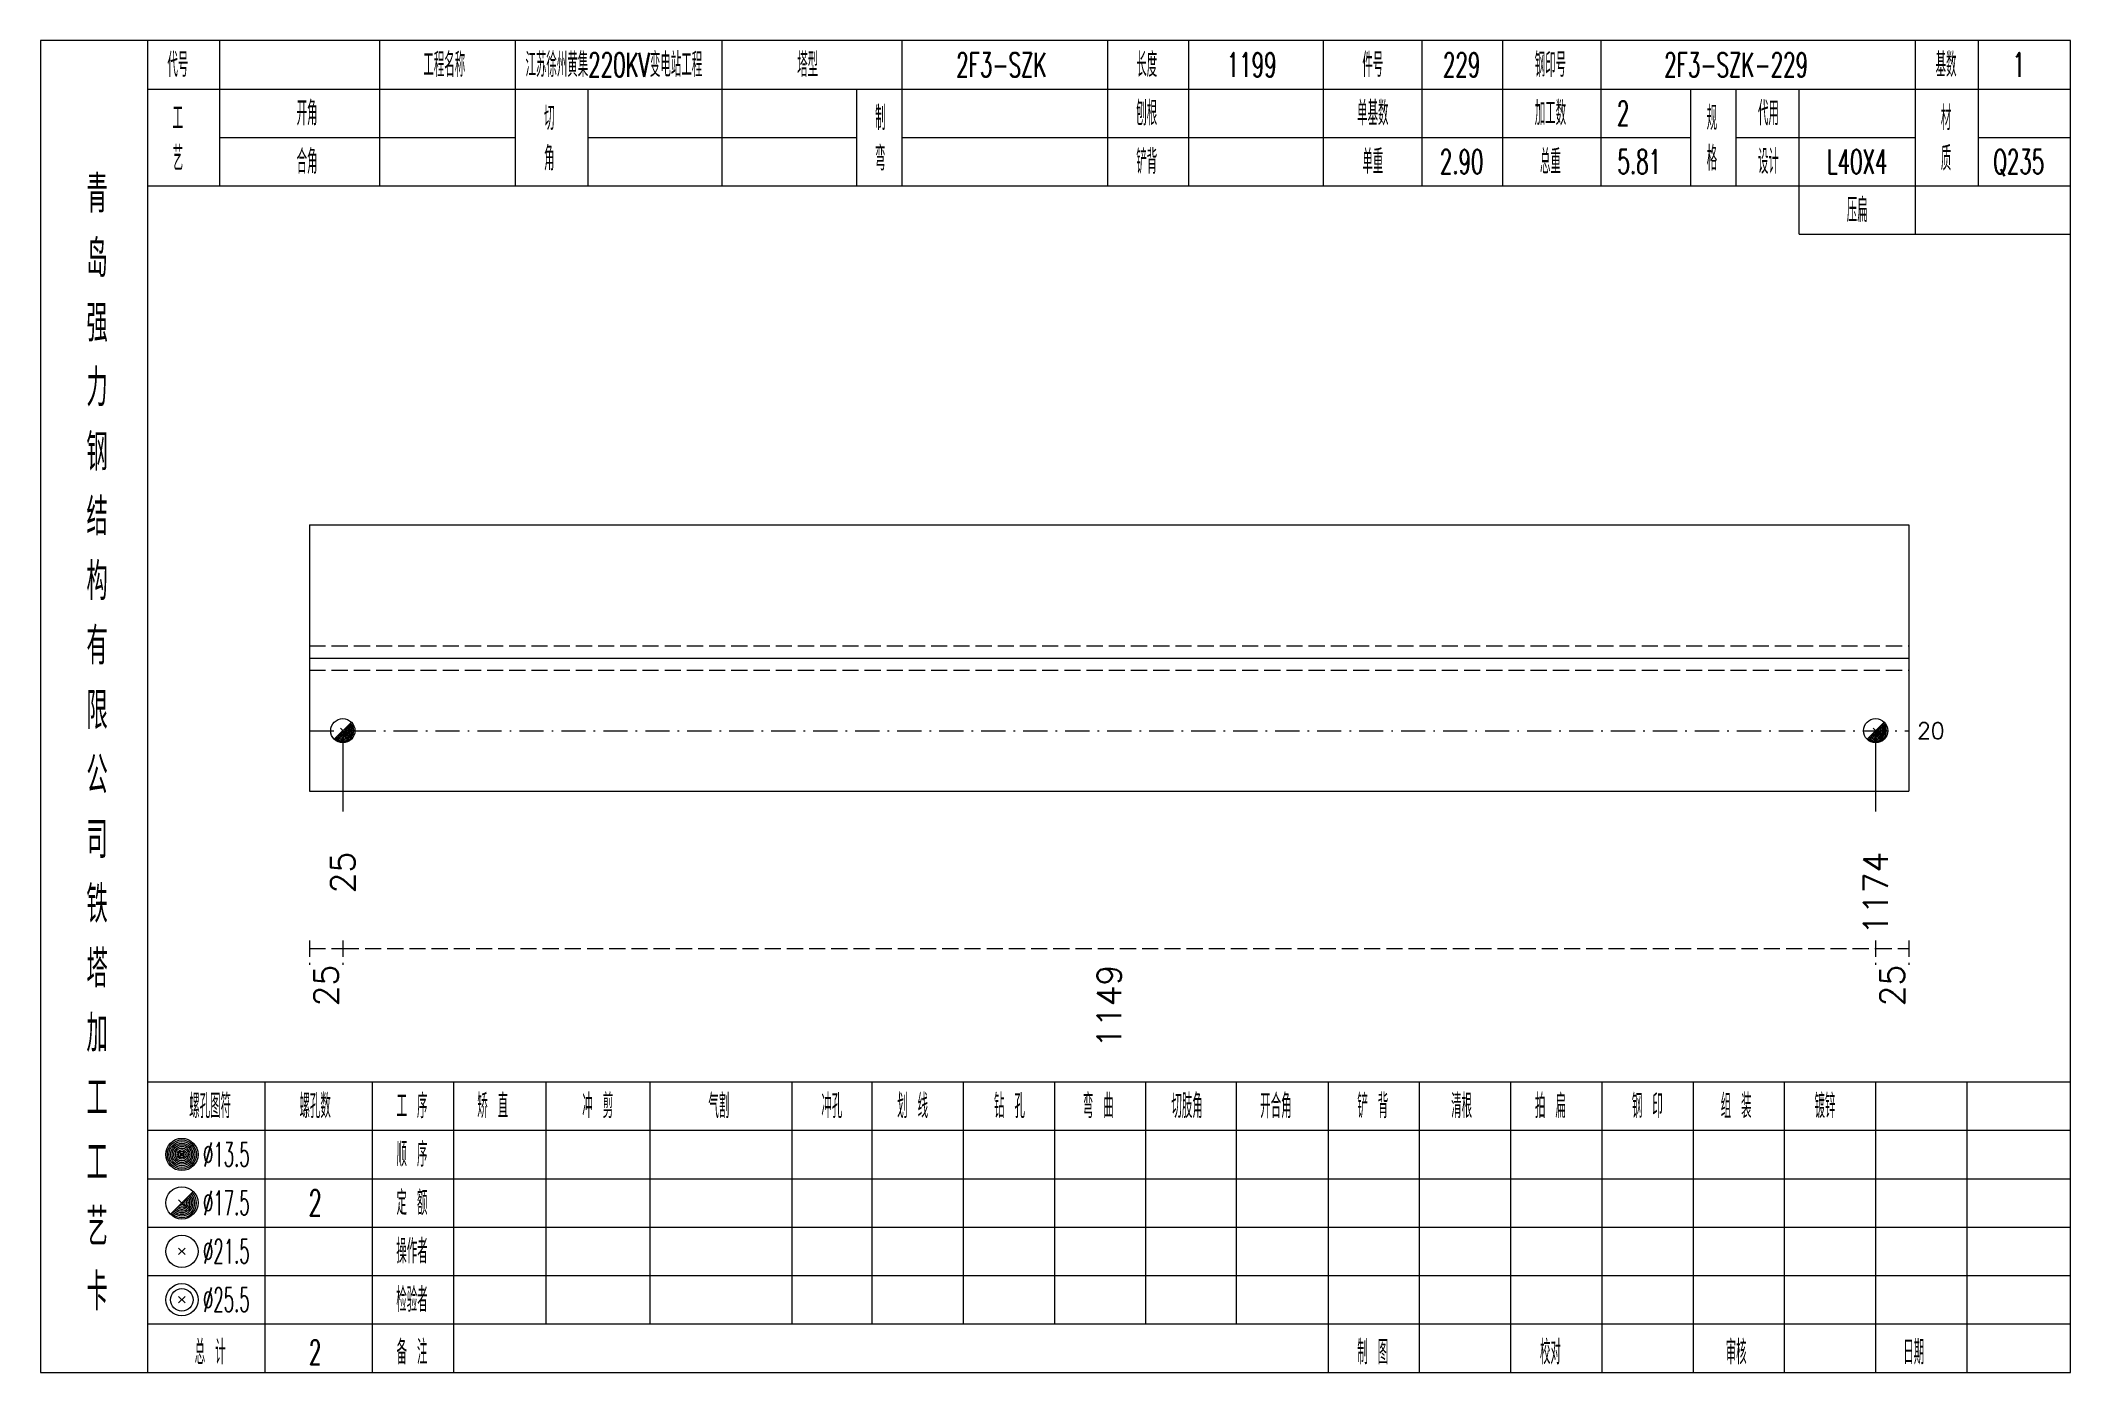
# Model space of a CAD drawing. Extents: x 0 to 4623, y -1159 to 4890.
# Drawn here: x 1868.4 to 2119.8, y 3375 to 3540 of the extents above; entities that cross this region are included whole.
import ezdxf
from ezdxf.enums import TextEntityAlignment as Align

# ---------------------------------------------------------------- set-up
doc = ezdxf.new("R2010")
doc.units = 0
doc.header["$MEASUREMENT"] = 0
doc.linetypes.add('一点画线', pattern=[5.2, 3, -1, 0.2, -1])
doc.linetypes.add('虚线', pattern=[2.75, 2, -0.75])
doc.layers.get('0').update_dxf_attribs({"linetype": 'CONTINUOUS', "lineweight": 25})
for name, color, linetype, lineweight in [('1', 7, 'CONTINUOUS', 25), ('4', 7, 'CONTINUOUS', 25), ('5', 7, 'CONTINUOUS', 25)]:
    doc.layers.add(name, color=color, linetype=linetype, lineweight=lineweight)
doc.styles.get("Standard").update_dxf_attribs({"font": 'simplex.shx', "width": 0.7, "height": 3, "bigfont": 'gbhzfs.shx'})

msp = doc.modelspace()

# ---------------------------------------------------------------- texts
at = {"color": 7, "linetype": 'Continuous', "lineweight": 13}
msp.add_text('20', height=2, dxfattribs=at).set_placement((2100.8, 3454.5), align=Align.MIDDLE_LEFT)
at = {"color": 8, "linetype": 'Continuous', "lineweight": 9}
for s, p in [('25', (1903.765, 3425.5)), ('1149', (2000.75, 3425.5)), ('25', (2097.735, 3425.5))]:
    msp.add_text(s, height=3, rotation=90, dxfattribs=at).set_placement(p, align=Align.MIDDLE_RIGHT)
at = {"layer": '1', "color": 7, "linetype": 'Continuous', "lineweight": 13}
for s, p in [('1174', (2095.669, 3439.5)), ('25', (1905.831, 3439.5))]:
    msp.add_text(s, height=3, rotation=90, dxfattribs=at).set_placement(p, align=Align.MIDDLE_RIGHT)
at = {"layer": '4', "color": 1, "linetype": 'Continuous', "lineweight": 13}
for s, height, width, p in [('代号', 3, 0.6, (1885.4, 3537)), ('工程名称', 3, 0.6, (1918.4, 3537)), ('江苏徐州黄集220KV变电站工程', 3, 0.6, (1939.4, 3537)), ('塔型', 3, 0.6, (1963.4, 3537)), ('2F3-SZK', 3, 0.6, (1987.4, 3537)), ('长度', 3, 0.6, (2005.4, 3537)), ('1199', 3, 0.6, (2018.4, 3537)), ('件号', 3, 0.6, (2033.4, 3537)), ('229', 3, 0.6, (2044.4, 3537)), ('钢印号', 3, 0.6, (2055.4, 3537)), ('2F3-SZK-229', 3, 0.6, (2078.4, 3537)), ('基数', 3, 0.6, (2104.4, 3537)), ('1', 3, 0.6, (2113.4, 3537)), ('开角', 3, 0.6, (1901.4, 3531)), ('制', 3, 0.6, (1972.4, 3530.4)), ('刨根', 3, 0.6, (2005.4, 3531)), ('单基数', 3, 0.6, (2033.4, 3531)), ('加工数', 3, 0.6, (2055.4, 3531)), ('2', 3, 0.6, (2064.4, 3531)), ('规', 3, 0.6, (2075.4, 3530.4)), ('代用', 3, 0.6, (2082.4, 3531)), ('材', 3, 0.6, (2104.4, 3530.4)), ('工', 3, 0.6, (1885.4, 3530.4)), ('切', 3, 0.6, (1931.4, 3530.4)), ('艺', 3, 0.6, (1885.4, 3525.4)), ('角', 3, 0.6, (1931.4, 3525.4)), ('弯', 3, 0.6, (1972.4, 3525.4)), ('格', 3, 0.6, (2075.4, 3525.4)), ('质', 3, 0.6, (2104.4, 3525.4)), ('合角', 3, 0.6, (1901.4, 3525)), ('铲背', 3, 0.6, (2005.4, 3525)), ('单重', 3, 0.6, (2033.4, 3525)), ('2.90', 3, 0.6, (2044.4, 3525)), ('总重', 3, 0.6, (2055.4, 3525)), ('5.81', 3, 0.6, (2066.4, 3525)), ('设计', 3, 0.6, (2082.4, 3525)), ('L40X4', 3, 0.6, (2093.4, 3525)), ('Q235', 3, 0.6, (2113.4, 3525)), ('青', 4.6, 0.8, (1875.4, 3521)), ('压扁', 3, 0.6, (2093.4, 3519)), ('岛', 4.6, 0.8, (1875.4, 3513)), ('强', 4.6, 0.8, (1875.4, 3505)), ('力', 4.6, 0.8, (1875.4, 3497)), ('钢', 4.6, 0.8, (1875.4, 3489)), ('结', 4.6, 0.8, (1875.4, 3481)), ('构', 4.6, 0.8, (1875.4, 3473)), ('有', 4.6, 0.8, (1875.4, 3465)), ('限', 4.6, 0.8, (1875.4, 3457)), ('公', 4.6, 0.8, (1875.4, 3449)), ('司', 4.6, 0.8, (1875.4, 3441)), ('铁', 4.6, 0.8, (1875.4, 3433)), ('塔', 4.6, 0.8, (1875.4, 3425)), ('加', 4.6, 0.8, (1875.4, 3417)), ('工', 4.6, 0.8, (1875.4, 3409)), ('螺孔图符', 3, 0.6, (1889.4, 3408)), ('螺孔数', 3, 0.6, (1902.4, 3408)), ('工 序', 3, 0.6, (1914.4, 3408)), ('矫 直', 3, 0.6, (1924.4, 3408)), ('冲 剪', 3, 0.6, (1937.4, 3408)), ('气割', 3, 0.6, (1952.4, 3408)), ('冲孔', 3, 0.6, (1966.4, 3408)), ('划 线', 3, 0.6, (1976.4, 3408)), ('钻 孔', 3, 0.6, (1988.4, 3408)), ('弯 曲', 3, 0.6, (1999.4, 3408)), ('切肢角', 3, 0.6, (2010.4, 3408)), ('开合角', 3, 0.6, (2021.4, 3408)), ('铲 背', 3, 0.6, (2033.4, 3408)), ('清根', 3, 0.6, (2044.4, 3408)), ('拍 扁', 3, 0.6, (2055.4, 3408)), ('钢 印', 3, 0.6, (2067.4, 3408)), ('组 装', 3, 0.6, (2078.4, 3408)), ('镀锌', 3, 0.6, (2089.4, 3408)), ('工', 4.6, 0.8, (1875.4, 3401)), ('%%C13.5', 3, 0.5, (1891.4, 3402)), ('顺 序', 3, 0.6, (1914.4, 3402)), ('%%C17.5', 3, 0.5, (1891.4, 3396)), ('2', 3.2, 0.6, (1902.4, 3396)), ('定 额', 3, 0.6, (1914.4, 3396)), ('艺', 4.6, 0.8, (1875.4, 3393)), ('%%C21.5', 3, 0.5, (1891.4, 3390)), ('操作者', 3, 0.6, (1914.4, 3390)), ('卡', 4.6, 0.8, (1875.4, 3385)), ('%%C25.5', 3, 0.5, (1891.4, 3384)), ('检验者', 3, 0.6, (1914.4, 3384)), ('总 计', 3, 0.6, (1889.4, 3377.5)), ('2', 3, 0.6, (1902.4, 3377.5)), ('备 注', 3, 0.6, (1914.4, 3377.5)), ('制 图', 3, 0.6, (2033.4, 3377.5)), ('校对', 3, 0.6, (2055.4, 3377.5)), ('审核', 3, 0.6, (2078.4, 3377.5)), ('日期', 3, 0.6, (2100.4, 3377.5))]:
    msp.add_text(s, height=height, dxfattribs=dict(at, width=width)).set_placement(p, align=Align.MIDDLE_CENTER)

# ---------------------------------------------------------------- blocks, each defined once
blk = doc.blocks.new('孔17.5')
at = {"layer": '5', "color": 7, "linetype": 'Continuous', "lineweight": 13}
for p, q in [((-0.707, -0.707), (0.707, 0.707)), ((-0.2, 0.2), (0.2, -0.2))]:
    blk.add_line(p, q, dxfattribs=at)
blk.add_circle((0, 0), 1, dxfattribs=at)
for radius in [0.9, 0.8, 0.7, 0.6, 0.5, 0.4, 0.3, 0.2, 0.1]:
    blk.add_arc((0, 0), radius, 225, 45, dxfattribs=at)

# ---------------------------------------------------------------- linework, layer by layer
at = {"color": 7, "linetype": 'Continuous', "lineweight": 18}
for p, q in [((1901.7, 3480), (1901.7, 3447)), ((1901.7, 3480), (2099.8, 3480)), ((2099.8, 3480), (2099.8, 3447)), ((1901.7, 3463.5), (2099.8, 3463.5))]:
    msp.add_line(p, q, dxfattribs=at)
at = {"color": 1, "linetype": '虚线', "lineweight": 18}
for p, q in [((1901.7, 3465), (2099.8, 3465)), ((1901.7, 3462), (2099.8, 3462))]:
    msp.add_line(p, q, dxfattribs=at)
at = {"color": 3, "linetype": '一点画线', "lineweight": 13}
msp.add_line((1901.7, 3454.5), (2099.8, 3454.5), dxfattribs=at)
at = {"color": 7, "linetype": 'Continuous', "lineweight": 13}
for p, q in [((1905.831, 3454.5), (1905.831, 3444.5)), ((2095.669, 3454.5), (2095.669, 3444.5))]:
    msp.add_line(p, q, dxfattribs=at)
at = {"color": 8, "linetype": '虚线', "lineweight": 9}
for p, q in [((1901.7, 3428.5), (1901.7, 3425.5)), ((1901.7, 3427.5), (1905.831, 3427.5)), ((1905.831, 3428.5), (1905.831, 3425.5)), ((1905.831, 3428.5), (1905.831, 3425.5)), ((1905.831, 3427.5), (2095.669, 3427.5)), ((2095.669, 3428.5), (2095.669, 3425.5)), ((2095.669, 3428.5), (2095.669, 3425.5)), ((2095.669, 3427.5), (2099.8, 3427.5)), ((2099.8, 3428.5), (2099.8, 3425.5))]:
    msp.add_line(p, q, dxfattribs=at)
at = {"layer": '1', "color": 7, "linetype": 'Continuous', "lineweight": 18}
msp.add_line((1901.7, 3447), (2099.8, 3447), dxfattribs=at)
at = {"layer": '4', "color": 1, "linetype": 'Continuous', "lineweight": 18}
for p, q in [((1881.7, 3375), (1881.7, 3540)), ((1890.6, 3522), (1890.6, 3540)), ((1910.4, 3522), (1910.4, 3540)), ((1927.2, 3522), (1927.2, 3540)), ((1952.8, 3522), (1952.8, 3540)), ((1975.1, 3522), (1975.1, 3540)), ((2000.6, 3522), (2000.6, 3540)), ((2010.6, 3522), (2010.6, 3540)), ((2027.3, 3522), (2027.3, 3540)), ((2039.5, 3522), (2039.5, 3540)), ((2049.5, 3522), (2049.5, 3540)), ((2061.7, 3522), (2061.7, 3540)), ((2100.6, 3516), (2100.6, 3540)), ((2108.4, 3522), (2108.4, 3540)), ((1881.7, 3534), (2119.8, 3534)), ((1936.2, 3522), (1936.2, 3534)), ((1969.5, 3522), (1969.5, 3534)), ((2072.8, 3522), (2072.8, 3534)), ((2078.4, 3522), (2078.4, 3534)), ((2086.2, 3516), (2086.2, 3534)), ((1890.6, 3528), (1927.2, 3528)), ((1936.2, 3528), (1969.5, 3528)), ((1975.1, 3528), (2072.8, 3528)), ((2078.4, 3528), (2100.6, 3528)), ((2108.4, 3528), (2119.8, 3528)), ((1881.7, 3522), (2119.8, 3522)), ((2086.2, 3516), (2119.8, 3516)), ((1881.7, 3411), (2119.8, 3411)), ((1896.2, 3375), (1896.2, 3411)), ((1909.5, 3375), (1909.5, 3411)), ((1919.6, 3375), (1919.6, 3411)), ((1931, 3381), (1931, 3411)), ((1943.9, 3381), (1943.9, 3411)), ((1961.5, 3381), (1961.5, 3411)), ((1971.4, 3381), (1971.4, 3411)), ((1982.7, 3381), (1982.7, 3411)), ((1994, 3381), (1994, 3411)), ((2005.3, 3381), (2005.3, 3411)), ((2016.5, 3381), (2016.5, 3411)), ((2027.9, 3381), (2027.9, 3411)), ((2039.2, 3381), (2039.2, 3411)), ((2050.5, 3381), (2050.5, 3411)), ((2061.8, 3381), (2061.8, 3411)), ((2073.1, 3381), (2073.1, 3411)), ((2084.4, 3381), (2084.4, 3411)), ((2095.7, 3381), (2095.7, 3411)), ((2107, 3381), (2107, 3411)), ((1881.7, 3405), (2119.8, 3405)), ((1881.7, 3399), (2119.8, 3399)), ((1881.7, 3393), (2119.8, 3393)), ((1881.7, 3387), (2119.8, 3387)), ((1881.7, 3381), (2119.8, 3381)), ((2027.9, 3375), (2027.9, 3381)), ((2039.2, 3375), (2039.2, 3381)), ((2050.5, 3375), (2050.5, 3381)), ((2061.8, 3375), (2061.8, 3381)), ((2073.1, 3375), (2073.1, 3381)), ((2084.4, 3375), (2084.4, 3381)), ((2095.7, 3375), (2095.7, 3381)), ((2107, 3375), (2107, 3381))]:
    msp.add_line(p, q, dxfattribs=at)
at = {"layer": '4', "color": 7, "linetype": 'Continuous', "lineweight": 13}
for p, q in [((1885.7, 3401.8), (1886.1, 3402.2)), ((1886.1, 3401.8), (1885.7, 3402.2)), ((1884.486, 3394.586), (1887.314, 3397.414)), ((1885.5, 3396.4), (1886.3, 3395.6)), ((1885.5, 3389.6), (1886.3, 3390.4)), ((1885.5, 3390.4), (1886.3, 3389.6)), ((1885.5, 3383.6), (1886.3, 3384.4)), ((1885.5, 3384.4), (1886.3, 3383.6))]:
    msp.add_line(p, q, dxfattribs=at)
at = {"layer": '4', "color": 1, "linetype": 'Continuous', "lineweight": 18}
msp.add_lwpolyline([(1868.4, 3540), (1868.4, 3375), (2119.8, 3375), (2119.8, 3540)], close=True, dxfattribs=at)
at = {"layer": '4', "color": 7, "linetype": 'Continuous', "lineweight": 13}
for centre, radius in [((1885.9, 3402), 2), ((1885.9, 3402), 1.8), ((1885.9, 3402), 1.6), ((1885.9, 3402), 1.4), ((1885.9, 3402), 1.2), ((1885.9, 3402), 1), ((1885.9, 3402), 0.8), ((1885.9, 3402), 0.6), ((1885.9, 3402), 0.4), ((1885.9, 3402), 0.2), ((1885.9, 3396), 2), ((1885.9, 3390), 2), ((1885.9, 3384), 2), ((1885.9, 3384), 1.4)]:
    msp.add_circle(centre, radius, dxfattribs=at)
for radius in [1.8, 1.6, 1.4, 1.2, 1, 0.8, 0.6, 0.4, 0.2]:
    msp.add_arc((1885.9, 3396), radius, 225, 45, dxfattribs=at)

# ---------------------------------------------------------------- block references
at = {"layer": '1', "color": 7, "linetype": 'Continuous', "lineweight": 13, "xscale": 1.5, "yscale": 1.5, "zscale": 1.5}
for p in [(1905.831, 3454.5), (2095.669, 3454.5)]:
    msp.add_blockref('孔17.5', p, dxfattribs=at)

msp.set_redraw_order([(e.dxf.handle, doc.entitydb.next_handle()) for e in msp.query("TEXT MTEXT ATTDEF DIMENSION ARC_DIMENSION")])  # texts and dimensions are drawn at this point

doc.saveas('drawing.dxf')
